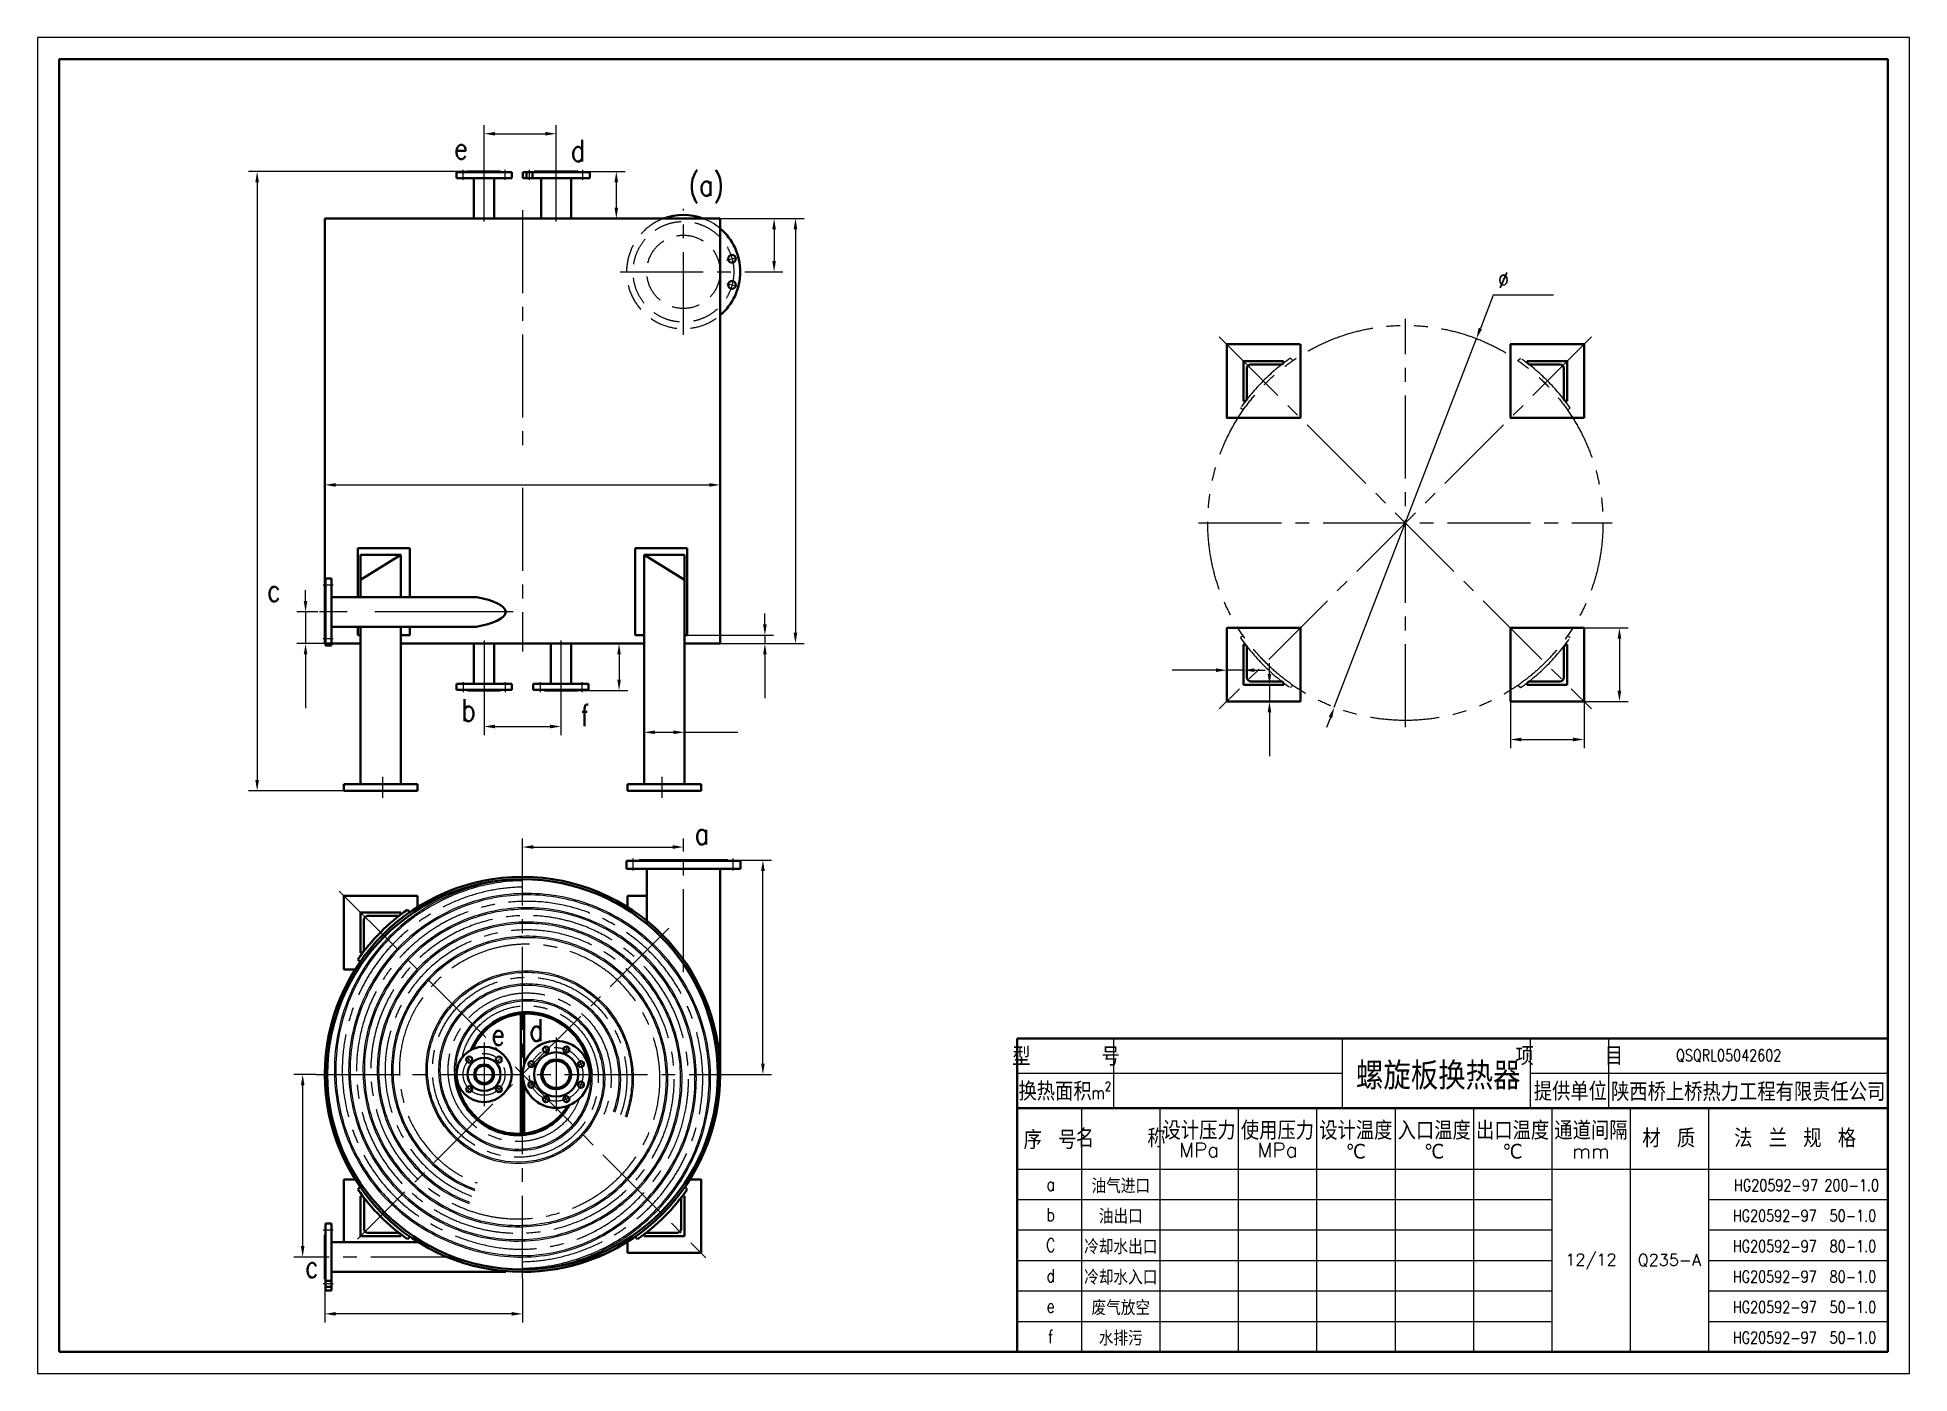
# Model space of a CAD drawing. Header units: millimetres. Extents: x 1 to 5591, y 1 to 3992.
import ezdxf
from ezdxf.enums import TextEntityAlignment as Align

# ---------------------------------------------------------------- set-up
doc = ezdxf.new("R2010")
doc.units = ezdxf.units.MM
doc.header["$LTSCALE"] = 13
for name, pattern in [('CENTER', [50.8, 31.75, -6.35, 6.35, -6.35]), ('CENTER2', [28.575, 19.05, -3.175, 3.175, -3.175]), ('DASHED2', [9.525, 6.35, -3.175]), ('PHANTOM2', [31.75, 15.875, -3.175, 3.175, -3.175, 3.175, -3.175])]:
    doc.linetypes.add(name, pattern=pattern)
for name, color, linetype, lineweight in [('中心线（大）', 7, 'CENTER', 13), ('中心线（小）', 7, 'CENTER2', 13), ('双点划线（小）', 7, 'PHANTOM2', 13), ('粗实线', 7, 'Continuous', 40), ('细实线', 7, 'Continuous', 13), ('虚线（小）', 7, 'DASHED2', 13)]:
    doc.layers.add(name, color=color, linetype=linetype, lineweight=lineweight)
doc.layers.add('尺寸线层', color=7, linetype='Continuous')
doc.styles.add('hz', font='txt.shx', dxfattribs={"bigfont": 'hztxt.shx'})
doc.styles.get("Standard").update_dxf_attribs({"font": 'romans.shx', "width": 0.8, "bigfont": 'hztxt.shx'})

msp = doc.modelspace()

# ---------------------------------------------------------------- texts
at = {"style": 'hz'}
for s, height, p in [('型    号', 54.6, (3072.5, 950.8)), ('项    目', 54.6, (4575.1, 950.8)), ('螺旋板换热器', 81.9, (4183.9, 894.6)), ('换热面积', 54.6, (3039.9, 846.8)), ('提供单位', 54.6, (4578.6, 846.8)), ('陕西桥上桥热力工程有限责任公司', 54.6, (5109.4, 845.2)), ('序 号', 54.6, (3024.7, 701.9)), ('名   称', 54.6, (3236, 706.8)), ('设计压力', 54.6, (3469.9, 729.9)), ('使用压力', 54.6, (3703.9, 729.9)), ('设计温度', 54.6, (3937.9, 729.9)), ('入口温度', 54.6, (4171.9, 729.9)), ('出口温度', 54.6, (4405.9, 729.9)), ('通道间隔', 54.6, (4639.9, 729.9)), ('材 质', 54.6, (4872.3, 706.8)), ('法 兰 规 格', 54.6, (5249.6, 706.8)), ('MPa', 43.68, (3469.9, 669.1)), ('MPa', 43.68, (3703.9, 669.1)), ('℃', 43.7, (3937.9, 665.4)), ('℃', 43.7, (4171.9, 665.4)), ('℃', 43.7, (4405.9, 665.4)), ('mm', 43.68, (4639.9, 665.4))]:
    msp.add_text(s, height=height, dxfattribs=at).set_placement(p, align=Align.MIDDLE)
at = {"insert": (3177.7, 846.8), "char_height": 39, "width": 156, "attachment_point": 5}
msp.add_mtext('\\A1;m{\\H0.7x;\\S2^ ;}', dxfattribs=at)
at = {"layer": '尺寸线层', "insert": (4379, 3267.5), "char_height": 45.5, "attachment_point": 5}
msp.add_mtext('∅', dxfattribs=at)
at = {"layer": '细实线', "style": 'hz'}
for s, height, p in [('油气进口', 43.68, (3236, 563.8)), ('油出口', 43.68, (3236, 472.8)), ('冷却水出口', 43.68, (3236, 381.8)), ('12/12', 34.94, (4640, 339.2)), ('Q235-A', 34.94, (4874, 339.2)), ('冷却水入口', 43.68, (3236, 290.8)), ('废气放空', 43.68, (3236, 199.8)), ('水排污', 43.68, (3236, 108.8))]:
    msp.add_text(s, height=height, dxfattribs=at).set_placement(p, align=Align.MIDDLE)
at = {"layer": '细实线', "attachment_point": 9}
for s, insert, char_height in [('e', (1286, 3628.4), 65), ('d', (1636.8, 3621.7), 65), ('(a)', (2051.2, 3497.3), 65), ('c', (727.4, 2307.7), 65), ('b', (1309.8, 1950.3), 65), ('f', (1649.9, 1934.6), 65), ('a', (2006.6, 1581.9), 65), ('e', (1397.1, 981.9), 65), ('d', (1512.5, 994.4), 65), ('QSQRL05042602', (5208.4, 930.9), 35), ('HG20592-97 200-1.0', (5500.2, 546.3), 35), ('HG20592-97  50-1.0', (5491.9, 455.3), 35), ('HG20592-97  80-1.0', (5491.9, 364.3), 35), ('c', (840.7, 288.2), 65), ('HG20592-97  80-1.0', (5491.9, 273.3), 35), ('HG20592-97  50-1.0', (5491.9, 182.3), 35), ('HG20592-97  50-1.0', (5491.9, 91.3), 35)]:
    msp.add_mtext(s, dxfattribs=dict(at, insert=insert, char_height=char_height))
at = {"layer": '细实线', "char_height": 39, "width": 156, "attachment_point": 5}
for s, insert in [('a', (3026.7, 566.7)), ('b', (3026.7, 475.7)), ('C', (3026.7, 384.7)), ('d', (3026.7, 293.7)), ('e', (3026.7, 202.7)), ('f', (3026.7, 111.7))]:
    msp.add_mtext(s, dxfattribs=dict(at, insert=insert))

# ---------------------------------------------------------------- linework, layer by layer
for p, q in [((3215.6, 794.2), (3215.6, 1002.2)), ((3897.9, 794.2), (3897.9, 1002.2)), ((4459.6, 794.2), (4459.6, 1002.2)), ((4693.6, 794.2), (4693.6, 1002.2)), ((2926.3, 898.2), (3897.9, 898.2)), ((4459.6, 898.2), (5526.3, 898.2)), ((3119.9, 66.2), (3119.9, 794.2)), ((3353.9, 66.2), (3353.9, 794.2)), ((3587.9, 66.2), (3587.9, 794.2)), ((3821.9, 66.2), (3821.9, 794.2)), ((4055.9, 66.2), (4055.9, 794.2)), ((4289.9, 66.2), (4289.9, 794.2)), ((4523.9, 66.2), (4523.9, 794.2)), ((4757.9, 66.2), (4757.9, 794.2)), ((4991.9, 66.2), (4991.9, 794.2)), ((2926.3, 612.2), (5526.3, 612.2)), ((2926.3, 521.2), (4523.9, 521.2)), ((4991.9, 521.2), (5526.3, 521.2)), ((2926.3, 430.2), (4523.9, 430.2)), ((4991.9, 430.2), (5526.3, 430.2)), ((2926.3, 339.2), (4523.9, 339.2)), ((4991.9, 339.2), (5526.3, 339.2)), ((2926.3, 248.2), (4523.9, 248.2)), ((4991.9, 248.2), (5526.3, 248.2)), ((2926.3, 157.2), (4523.9, 157.2)), ((4991.9, 157.2), (5526.3, 157.2))]:
    msp.add_line(p, q)
at = {"lineweight": 40}
msp.add_circle((1449.7, 894.9), 582.9, dxfattribs=at)
for radius, start, end in [(600, 124.9213, 145.0787), (600, 214.9213, 235.0787), (600, 304.9213, 325.0787), (590, 270, 308.9626)]:
    msp.add_arc((1449.7, 894.9), radius, start, end, dxfattribs=at)
at = {"layer": '中心线（大）'}
for p, q in [((884.7, 2356.1), (854.7, 2356.1)), ((1421.8, 2276.1), (830.2, 2276.1)), ((884.7, 2196.1), (854.7, 2196.1)), ((1779.9, 1503.9), (1779.9, 1539.9)), ((2078.9, 1503.9), (2078.9, 1539.9)), ((884.7, 429.4), (854.7, 429.4)), ((884.7, 269.4), (854.7, 269.4))]:
    msp.add_line(p, q, dxfattribs=at)
at = {"layer": '中心线（小）'}
for p, q in [((1272.4, 3566.6), (1272.4, 3596.6)), ((1334.9, 3442.6), (1334.9, 3596.6)), ((1397.4, 3566.6), (1397.4, 3596.6)), ((1470.2, 3566.6), (1470.2, 3596.6)), ((1550.2, 3442.6), (1550.2, 3596.6)), ((1630.2, 3566.6), (1630.2, 3596.6)), ((1449.7, 3476.4), (1449.7, 2742.2)), ((1930.2, 3103.6), (1930.2, 3480.5)), ((1741.7, 3292.1), (2115.7, 3292.1)), ((4085.9, 1932.1), (4085.9, 3152.1)), ((4641.4, 3097.6), (3530.3, 1986.5)), ((3530.3, 3097.6), (4641.4, 1986.5)), ((1449.7, 2646.7), (1449.7, 2157.6)), ((3468.6, 2542.1), (4703.2, 2542.1)), ((1334.9, 2190.5), (1334.9, 2036.6)), ((1564.4, 2190.5), (1564.4, 2036.6)), ((1272.4, 2066.6), (1272.4, 2036.6)), ((1397.4, 2066.6), (1397.4, 2036.6)), ((1501.9, 2066.6), (1501.9, 2036.6)), ((1626.9, 2066.6), (1626.9, 2036.6)), ((1032.5, 1721.4), (1032.5, 1783.3)), ((1866.9, 1721.4), (1866.9, 1783.3)), ((1930.2, 1200), (1930.2, 1560.9)), ((1449.7, 284.9), (1449.7, 1504.9)), ((901.9, 1442.6), (1997.4, 347.1)), ((1886.7, 1331.9), (957.3, 402.5)), ((1334.9, 990), (1334.9, 799.7)), ((1515, 979.8), (1524.1, 957.8)), ((1550.2, 1005.1), (1550.2, 784.6)), ((1585.4, 979.8), (1576.2, 957.8)), ((832.4, 894.9), (2067, 894.9)), ((1282, 947.8), (1299, 930.8)), ((1299, 930.8), (1299, 930.8)), ((1387.8, 947.8), (1370.9, 930.8)), ((1370.9, 930.8), (1370.9, 930.8)), ((1465.2, 930), (1487.3, 920.9)), ((1635.1, 930), (1613.1, 920.9)), ((1282, 841.9), (1299, 858.9)), ((1299, 858.9), (1299, 858.9)), ((1370.9, 858.9), (1370.9, 858.9)), ((1387.8, 841.9), (1370.9, 858.9)), ((1465.2, 859.7), (1487.3, 868.8)), ((1635.1, 859.7), (1613.1, 868.8)), ((1515, 809.9), (1524.1, 831.9)), ((1585.4, 809.9), (1576.2, 831.9)), ((1244.3, 349.4), (854.7, 349.4))]:
    msp.add_line(p, q, dxfattribs=at)
for centre, radius in [((1334.9, 894.9), 62.5), ((1550.2, 894.9), 80)]:
    msp.add_circle(centre, radius, dxfattribs=at)
for points, knots in [([(1449.9, 1454.3), (1400.3, 1453.7), (1350.5, 1445.7), (1254.8, 1416.5), (1208.9, 1395.4), (1134.9, 1348.7), (1105.3, 1325.6), (1052.5, 1274.9), (1029.2, 1247.5), (988.3, 1188.7), (970.8, 1157.2), (944.7, 1097.4), (935.2, 1069.5), (920.8, 1012.5), (915.9, 983.4), (910.8, 924.3), (910.7, 894.2), (915.7, 834.4), (920.7, 804.7), (936.8, 741.7), (948.8, 708.6), (979, 645.5), (997.2, 615.4), (1033.7, 566.8), (1050.7, 547.4), (1087.3, 511.4), (1106.9, 494.8), (1148.6, 464.5), (1170.6, 450.9), (1215.1, 427.2), (1237.6, 417), (1283.7, 399.5), (1307.2, 392.3), (1360.2, 379.7), (1389.7, 375.2), (1438.4, 372.4), (1457.4, 372.5), (1495.3, 374.9), (1514.3, 377.2), (1570.5, 387.7), (1607.2, 399.1), (1664.1, 424.9), (1685.6, 436.9), (1726.7, 463.8), (1746.3, 478.9), (1783, 511.1), (1800.1, 528.3), (1832, 564.6), (1846.8, 583.8), (1876.1, 627.3), (1890, 652.1), (1911, 698.4), (1918.9, 719.6), (1931.7, 763.1), (1936.6, 785.3), (1944.9, 841.4), (1946.5, 875.6), (1942.3, 946.5), (1936.1, 983.2), (1917.5, 1047.2), (1906.8, 1074.9), (1880.3, 1127.8), (1864.6, 1153.1), (1829, 1200.5), (1809, 1222.5), (1765.4, 1262.6), (1741.7, 1280.6), (1691.5, 1312), (1664.9, 1325.4), (1601.5, 1350.3), (1563.9, 1360), (1494.2, 1369.2), (1462.3, 1370.2), (1399.1, 1365.9), (1367.6, 1360.5), (1306.5, 1343.6), (1276.8, 1332), (1220.4, 1303.1), (1193.7, 1285.8), (1147.5, 1248.7), (1127.5, 1229.6), (1091.4, 1188), (1075.2, 1165.6), (1043.4, 1112.2), (1029.1, 1080.6), (1008, 1014.8), (1001.2, 980.7), (996, 919.5), (996.1, 892.6), (1001.2, 839.1), (1006.2, 812.6), (1020.7, 760.8), (1030.2, 735.6), (1056.6, 681.3), (1074.8, 652.8), (1112.7, 605.8), (1131.4, 586.5), (1172, 551.6), (1194, 536), (1244.5, 506.5), (1273.5, 493.6), (1333.8, 474.3), (1365, 467.9), (1422.1, 462.6), (1448, 462.6), (1499.4, 467.1), (1524.9, 471.7), (1574.6, 485.3), (1598.9, 494.3), (1651.6, 519.7), (1679.5, 537.4), (1730.4, 578.6), (1753.4, 602.1), (1793.4, 654), (1810.3, 682.3), (1833.6, 734.2), (1841.6, 757.1), (1853.4, 804.1), (1857.3, 828.1), (1860.8, 877.4), (1860.3, 902.7), (1854.5, 952.8), (1849.3, 977.6), (1833.8, 1028.1), (1823, 1053.6), (1796.3, 1102), (1780.4, 1124.8), (1746.7, 1164.1), (1729.3, 1181), (1691.7, 1211.3), (1671.5, 1224.8), (1629, 1247.8), (1606.7, 1257.4), (1555.3, 1274.1), (1525.7, 1280), (1466, 1285), (1435.9, 1284.1), (1376.7, 1275.3), (1347.6, 1267.5), (1298.8, 1248), (1278.5, 1237.7), (1240, 1213.6), (1221.8, 1199.9), (1188.1, 1169.4), (1172.6, 1152.5), (1144.9, 1116.2), (1132.7, 1096.8), (1111.9, 1055.9), (1103.3, 1034.4), (1090.4, 990.1), (1086, 967.4), (1081.5, 921.4), (1081.3, 898.3), (1085.7, 849.8), (1090.7, 824.6), (1105.8, 775.8), (1115.9, 752.3), (1141, 707.9), (1155.9, 687), (1211.3, 624.3), (1260.2, 589.2), (1313.9, 570.6)], [127.979251, 127.979251, 127.979251, 127.979251, 149.816472, 149.816472, 171.653692, 171.653692, 188.028189, 188.028189, 203.69122, 203.69122, 219.354251, 219.354251, 232.211903, 232.211903, 245.069555, 245.069555, 258.208532, 258.208532, 271.34751, 271.34751, 286.657618, 286.657618, 301.967726, 301.967726, 313.25397, 313.25397, 324.540215, 324.540215, 335.826459, 335.826459, 346.54566, 346.54566, 357.264861, 357.264861, 370.354916, 370.354916, 378.722509, 378.722509, 387.090101, 387.090101, 403.825286, 403.825286, 414.635112, 414.635112, 425.444938, 425.444938, 435.976831, 435.976831, 446.508724, 446.508724, 458.943956, 458.943956, 468.911448, 468.911448, 478.878939, 478.878939, 493.807419, 493.807419, 510.04831, 510.04831, 523.0673, 523.0673, 536.086291, 536.086291, 549.105281, 549.105281, 562.124272, 562.124272, 575.143262, 575.143262, 592.11594, 592.11594, 606.072939, 606.072939, 620.029938, 620.029938, 633.986936, 633.986936, 647.943935, 647.943935, 660.076117, 660.076117, 672.208299, 672.208299, 687.437627, 687.437627, 702.666955, 702.666955, 714.516452, 714.516452, 726.365949, 726.365949, 738.215447, 738.215447, 753.029641, 753.029641, 764.86717, 764.86717, 776.7047, 776.7047, 790.680597, 790.680597, 804.656494, 804.656494, 816.061367, 816.061367, 827.46624, 827.46624, 838.871113, 838.871113, 853.36549, 853.36549, 867.859868, 867.859868, 882.354245, 882.354245, 893.078739, 893.078739, 903.803233, 903.803233, 914.980038, 914.980038, 926.156843, 926.156843, 938.412611, 938.412611, 950.668378, 950.668378, 961.398337, 961.398337, 972.128295, 972.128295, 982.858254, 982.858254, 996.169931, 996.169931, 1009.481609, 1009.481609, 1022.793287, 1022.793287, 1032.886245, 1032.886245, 1042.979203, 1042.979203, 1053.14329, 1053.14329, 1063.307377, 1063.307377, 1073.596113, 1073.596113, 1083.884849, 1083.884849, 1094.173585, 1094.173585, 1105.578076, 1105.578076, 1116.982567, 1116.982567, 1128.387058, 1128.387058, 1154.239108, 1154.239108, 1154.239108, 1154.239108]), ([(1449.4, 335.4), (1499.4, 336), (1549.4, 344.1), (1645.7, 373.6), (1691.9, 395), (1765.5, 441.8), (1794.7, 464.7), (1847, 515.1), (1870.4, 542.5), (1911.3, 601.5), (1928.9, 633), (1954.9, 693), (1964.4, 721.1), (1978.8, 778.4), (1983.7, 807.7), (1988.6, 866.7), (1988.6, 896.5), (1983.6, 955.6), (1978.6, 985), (1963.4, 1044.9), (1952.7, 1075.3), (1922.7, 1140.6), (1902, 1174.9), (1858.7, 1231.3), (1837.4, 1254.5), (1791.1, 1296.7), (1766, 1315.7), (1712.8, 1348.9), (1684.7, 1363.2), (1626.5, 1386.4), (1596.4, 1395.4), (1534.9, 1407.7), (1503.6, 1411.2), (1438.1, 1412.3), (1403.9, 1409.5), (1336.6, 1397.2), (1303.6, 1387.6), (1238.5, 1361.6), (1206.5, 1344.6), (1146.9, 1304.5), (1119.2, 1281.2), (1063.8, 1223.7), (1037.5, 1187.9), (1001.7, 1123), (989.4, 1095.2), (970.3, 1037.8), (963.3, 1008.3), (954.9, 949.2), (953.3, 919.8), (955.4, 861.1), (959.1, 831.8), (972.9, 768.7), (984.1, 735.1), (1013.4, 671.2), (1031.6, 640.7), (1072.6, 586.3), (1095.1, 562), (1146.3, 517), (1175.3, 496.7), (1237, 462.7), (1269.7, 449.2), (1337.3, 429.6), (1372.2, 423.6), (1435, 419.7), (1462.9, 420.5), (1518.1, 426.9), (1545.4, 432.5), (1598, 448.3), (1623.3, 458.3), (1671.7, 482.7), (1694.9, 497), (1738.2, 529.1), (1758.3, 546.9), (1795, 585.8), (1811.7, 606.8), (1843.3, 654.5), (1857.7, 681.6), (1883.7, 745.7), (1893.6, 783.3), (1902.5, 850.3), (1903.6, 879.2), (1899.5, 947.4), (1892, 986.5), (1871, 1049.4), (1860.3, 1074.1), (1834.4, 1121.2), (1819.3, 1143.5), (1784.7, 1186.2), (1764.8, 1206.3), (1721.7, 1242.4), (1698.4, 1258.4), (1649.2, 1285.7), (1623.3, 1296.9), (1569.8, 1314.1), (1542.2, 1320.2), (1486.3, 1326.8), (1458.1, 1327.4), (1402.1, 1323.1), (1374.3, 1318.2), (1319.9, 1302.9), (1293.3, 1292.6), (1242.7, 1266.6), (1218.7, 1251.1), (1176.6, 1217.5), (1158.1, 1199.8), (1124.7, 1161.2), (1109.7, 1140.4), (1080.4, 1090.7), (1067.3, 1061.2), (1048.3, 999.8), (1042.4, 968), (1038.5, 910.8), (1039.2, 885.6), (1045.1, 835.7), (1050.3, 810.9), (1065.2, 763.1), (1074.8, 739.9), (1098.2, 695.8), (1112, 674.8), (1142.8, 636.2), (1159.7, 618.6), (1196.5, 586.7), (1216.3, 572.4), (1256.7, 548.6), (1277.1, 538.9), (1298.1, 531)], [127.979251, 127.979251, 127.979251, 127.979251, 149.953789, 149.953789, 171.928327, 171.928327, 188.065948, 188.065948, 203.758015, 203.758015, 219.450082, 219.450082, 232.377465, 232.377465, 245.304848, 245.304848, 258.290715, 258.290715, 271.276583, 271.276583, 285.334709, 285.334709, 302.752428, 302.752428, 316.486072, 316.486072, 330.219716, 330.219716, 343.953361, 343.953361, 357.687005, 357.687005, 371.420649, 371.420649, 386.414088, 386.414088, 401.407526, 401.407526, 417.17403, 417.17403, 432.940533, 432.940533, 452.23577, 452.23577, 465.514729, 465.514729, 478.793689, 478.793689, 491.692874, 491.692874, 504.592059, 504.592059, 520.061812, 520.061812, 535.531566, 535.531566, 550.018491, 550.018491, 565.499023, 565.499023, 580.979555, 580.979555, 596.460087, 596.460087, 608.685497, 608.685497, 620.910906, 620.910906, 632.85326, 632.85326, 644.795615, 644.795615, 656.583168, 656.583168, 668.370721, 668.370721, 681.803015, 681.803015, 698.845076, 698.845076, 711.565755, 711.565755, 728.983027, 728.983027, 740.830952, 740.830952, 752.678877, 752.678877, 765.102137, 765.102137, 777.525398, 777.525398, 789.948658, 789.948658, 802.371919, 802.371919, 814.795179, 814.795179, 827.21844, 827.21844, 839.791358, 839.791358, 852.364276, 852.364276, 863.659429, 863.659429, 874.954582, 874.954582, 889.190451, 889.190451, 903.42632, 903.42632, 914.578461, 914.578461, 925.730603, 925.730603, 936.813582, 936.813582, 947.896561, 947.896561, 958.710986, 958.710986, 969.52541, 969.52541, 979.515066, 979.515066, 979.515066, 979.515066]), ([(1269.6, 945.2), (1271.4, 954.5), (1274, 963.7), (1283.6, 989.7), (1292.4, 1005.8), (1314, 1035), (1326.9, 1048), (1352.3, 1067.4), (1364.1, 1074.6), (1393.6, 1088.6), (1411.7, 1094.2), (1448.9, 1100.3), (1467.8, 1100.7), (1500.5, 1097), (1514.3, 1094), (1541.1, 1085.2), (1554.1, 1079.5), (1578.9, 1065.3), (1590.8, 1056.8), (1618.2, 1032.7), (1632.4, 1015.8), (1651.3, 984.7), (1657.6, 971.6), (1667.5, 944.4), (1671.1, 930.4), (1675.7, 900.7), (1676.5, 885), (1674.9, 853.8), (1672.5, 838.4), (1664.5, 808.2), (1659, 793.6), (1645.2, 765.7), (1637, 752.4), (1617.9, 727.8), (1607.2, 716.5), (1580.1, 693), (1563, 681.6), (1526.5, 663.5), (1507.2, 656.8), (1470.8, 649.1), (1454, 647.3), (1420.3, 647.2), (1403.5, 648.8), (1368, 655.9), (1349.5, 662), (1314.3, 678.1), (1297.7, 688.1), (1267, 711.7), (1253.1, 725.3), (1228.5, 755), (1217.9, 771.3), (1200.5, 805.7), (1193.7, 823.9), (1184.7, 859.4), (1182.1, 876.7), (1179.8, 919.4), (1182.1, 944.9), (1191.8, 986.9), (1197.5, 1003.9), (1212.2, 1036.3), (1221.1, 1051.8), (1241.9, 1081.3), (1254, 1095.2), (1280.7, 1120.3), (1295.2, 1131.5), (1326.1, 1151), (1342.6, 1159.3), (1376.7, 1172.4), (1394.3, 1177.3), (1430.3, 1183.8), (1448.6, 1185.3), (1491.5, 1184.7), (1516, 1181.3), (1558.6, 1169.7), (1576.9, 1162.7), (1611.8, 1145.3), (1628.3, 1134.9), (1659.1, 1111), (1673.4, 1097.5), (1698.9, 1068.2), (1710.3, 1052.3), (1729.8, 1018.6), (1737.9, 1000.8), (1750.6, 964), (1755.2, 945.1), (1760.8, 906.6), (1761.7, 887.1), (1759.8, 842.5), (1755.6, 817.4), (1746.7, 787), (1744.7, 780.8), (1742.5, 774.7)], [92.547233, 92.547233, 92.547233, 92.547233, 96.031665, 96.031665, 102.720401, 102.720401, 109.409136, 109.409136, 114.50458, 114.50458, 121.479256, 121.479256, 128.453932, 128.453932, 133.699872, 133.699872, 138.945811, 138.945811, 144.37261, 144.37261, 152.560762, 152.560762, 157.980433, 157.980433, 163.400103, 163.400103, 169.267483, 169.267483, 175.134863, 175.134863, 181.002242, 181.002242, 186.869622, 186.869622, 192.737002, 192.737002, 200.439729, 200.439729, 208.142455, 208.142455, 214.530217, 214.530217, 220.917979, 220.917979, 228.280412, 228.280412, 235.642844, 235.642844, 243.005277, 243.005277, 250.367709, 250.367709, 257.730142, 257.730142, 264.390248, 264.390248, 274.09024, 274.09024, 280.916846, 280.916846, 287.743452, 287.743452, 294.776946, 294.776946, 301.810439, 301.810439, 308.843933, 308.843933, 315.877426, 315.877426, 322.91092, 322.91092, 332.400797, 332.400797, 339.931004, 339.931004, 347.46121, 347.46121, 354.991417, 354.991417, 362.521624, 362.521624, 370.051831, 370.051831, 377.582037, 377.582037, 385.112244, 385.112244, 394.902988, 394.902988, 397.419126, 397.419126, 397.419126, 397.419126]), ([(1619.5, 822.8), (1616.7, 814.5), (1613.3, 806.4), (1603.5, 787.2), (1596.5, 776.4), (1578, 753.2), (1565.6, 741.4), (1540.7, 723.2), (1528.6, 716.3), (1503.2, 705.2), (1490, 701), (1462.5, 695.3), (1448.3, 693.9), (1419.8, 694.2), (1405.6, 695.9), (1377.3, 702.2), (1363.2, 707.1), (1336.5, 719.6), (1323.8, 727.2), (1301.3, 744.3), (1291.3, 753.6), (1273.3, 773.8), (1265.2, 784.8), (1251.3, 808.1), (1245.4, 820.4), (1236.1, 846), (1232.7, 859.2), (1227.9, 888.3), (1227.1, 904.3), (1228.7, 935.9), (1231.2, 951.6), (1239.2, 980.9), (1244.3, 994.5), (1257, 1020.5), (1264.6, 1032.8), (1282, 1056), (1291.8, 1066.7), (1313.2, 1086.2), (1324.8, 1094.9), (1351.2, 1111.3), (1366.4, 1118.6), (1397.8, 1129.8), (1414.1, 1133.8), (1445.5, 1138.1), (1460.6, 1138.7), (1490.7, 1137.1), (1505.6, 1135), (1537.1, 1127.5), (1553.5, 1121.6), (1584.8, 1106.7), (1599.6, 1097.7), (1625.8, 1077.7), (1637.3, 1067.1), (1658.2, 1044), (1667.6, 1031.5), (1685.1, 1003.1), (1692.8, 986.9), (1704.9, 953.4), (1709.2, 936.1), (1714.3, 900), (1715, 881.2), (1712.3, 843.9), (1709, 825.4), (1700.3, 795), (1695.8, 782.9), (1690.5, 771.1)], [95.473696, 95.473696, 95.473696, 95.473696, 98.772185, 98.772185, 103.575844, 103.575844, 109.974708, 109.974708, 115.203266, 115.203266, 120.431825, 120.431825, 125.833326, 125.833326, 131.234826, 131.234826, 136.848072, 136.848072, 142.461318, 142.461318, 147.624577, 147.624577, 152.787835, 152.787835, 157.991806, 157.991806, 163.195777, 163.195777, 169.267705, 169.267705, 175.339633, 175.339633, 180.896215, 180.896215, 186.452798, 186.452798, 192.019191, 192.019191, 197.585584, 197.585584, 204.01612, 204.01612, 210.446657, 210.446657, 216.260174, 216.260174, 222.073692, 222.073692, 228.777068, 228.777068, 235.480443, 235.480443, 241.521194, 241.521194, 247.561944, 247.561944, 254.471276, 254.471276, 261.380609, 261.380609, 268.656513, 268.656513, 275.932417, 275.932417, 280.955494, 280.955494, 280.955494, 280.955494])]:
    msp.add_open_spline(points, degree=3, knots=knots, dxfattribs=at)
at = {"layer": '双点划线（小）'}
for p, q in [((3749.6, 3026.8), (3742.4, 3034)), ((4422.1, 3026.8), (4429.3, 3034)), ((3601.1, 2878.4), (3593.9, 2885.5)), ((4570.6, 2878.4), (4577.8, 2885.5)), ((3601.1, 2205.8), (3593.9, 2198.6)), ((4570.6, 2205.8), (4577.8, 2198.6)), ((3749.6, 2057.3), (3742.4, 2050.1)), ((4422.1, 2057.3), (4429.3, 2050.1))]:
    msp.add_line(p, q, dxfattribs=at)
msp.add_circle((4085.9, 2542.1), 590, dxfattribs=at)
for start, end in [(124.9213, 145.0787), (34.9213, 55.0787), (214.9213, 235.0787), (304.9213, 325.0787)]:
    msp.add_arc((4085.9, 2542.1), 600, start, end, dxfattribs=at)
at = {"layer": '粗实线'}
for p, q in [((1417.4, 3589.6), (1252.4, 3589.6)), ((1252.4, 3589.6), (1252.4, 3571.6)), ((1384.4, 3591.6), (1285.4, 3591.6)), ((1285.4, 3589.6), (1285.4, 3591.6)), ((1365.7, 3591.6), (1365.7, 3591.6)), ((1384.4, 3589.6), (1384.4, 3591.6)), ((1417.4, 3571.6), (1417.4, 3589.6)), ((1450.2, 3589.6), (1450.2, 3571.6)), ((1450.2, 3589.6), (1650.2, 3589.6)), ((1461.2, 3571.6), (1461.2, 3589.6)), ((1479.2, 3571.6), (1479.2, 3589.6)), ((1616.2, 3591.6), (1484.2, 3591.6)), ((1484.2, 3589.6), (1484.2, 3591.6)), ((1616.2, 3589.6), (1616.2, 3591.6)), ((1650.2, 3571.6), (1650.2, 3589.6)), ((1252.4, 3571.6), (1417.4, 3571.6)), ((1304.7, 3451.6), (1304.7, 3571.6)), ((1365.2, 3451.6), (1365.2, 3571.6)), ((1450.2, 3571.6), (1650.2, 3571.6)), ((1505.7, 3451.6), (1505.7, 3571.6)), ((1594.7, 3451.6), (1594.7, 3571.6)), ((859.7, 3451.6), (2039.7, 3451.6)), ((859.7, 3451.6), (859.7, 2181.6)), ((2039.7, 3451.6), (2039.7, 2181.6)), ((3552.4, 3075.6), (3552.4, 2855.3)), ((3772.1, 3075.6), (3552.4, 3075.6)), ((3772.4, 3075.6), (3772.4, 2855.3)), ((4619.3, 3075.6), (4399.1, 3075.6)), ((4399.3, 2855.8), (4399.3, 3075.6)), ((4619.3, 2855.8), (4619.3, 3075.6)), ((3602.4, 3025.3), (3602.4, 2905.3)), ((3722.4, 3025.3), (3602.4, 3025.3)), ((3722.4, 3025.3), (3722.4, 3023.3)), ((4569.1, 3025.6), (4449.1, 3025.6)), ((4449.1, 3023.6), (4449.1, 3025.6)), ((4569.1, 2905.6), (4569.1, 3025.6)), ((3612.4, 3003.3), (3612.4, 2913.3)), ((3714.4, 3015.3), (3624.4, 3015.3)), ((4547.1, 3015.6), (4457.1, 3015.6)), ((4559.1, 2913.6), (4559.1, 3003.6)), ((3772.1, 2855.6), (3552.4, 2855.6)), ((3604.4, 2905.3), (3602.4, 2905.3)), ((4619.3, 2855.6), (4399.1, 2855.6)), ((4569.1, 2905.6), (4567.1, 2905.6)), ((957.7, 2466.6), (1113.4, 2466.6)), ((957.7, 2320.6), (957.7, 2466.6)), ((1113.4, 2320.6), (1113.4, 2466.6)), ((1786, 2206.6), (1786, 2466.6)), ((1941.6, 2466.6), (1786, 2466.6)), ((1941.6, 2206.6), (1941.6, 2466.6)), ((966.4, 2446.6), (1086.4, 2446.6)), ((1086.4, 2446.6), (966.4, 2371.9)), ((966.4, 2320.6), (966.4, 2446.6)), ((1086.4, 2320.6), (1086.4, 2446.6)), ((1812.9, 1761.6), (1812.9, 2446.6)), ((1932.9, 2446.6), (1812.9, 2446.6)), ((1812.9, 2446.6), (1932.9, 2371.9)), ((1932.9, 1761.6), (1932.9, 2446.6)), ((861.7, 2176.1), (861.7, 2376.1)), ((879.7, 2376.1), (861.7, 2376.1)), ((879.7, 2176.1), (879.7, 2376.1)), ((859.7, 2342.1), (859.7, 2210.1)), ((861.7, 2342.1), (859.7, 2342.1)), ((1312.9, 2320.6), (879.7, 2320.6)), ((861.7, 2210.1), (859.7, 2210.1)), ((859.7, 2181.6), (966.4, 2181.6)), ((1311, 2231.6), (879.7, 2231.6)), ((957.7, 2206.6), (957.7, 2231.6)), ((957.7, 2206.6), (966.4, 2206.6)), ((966.4, 1761.6), (966.4, 2231.6)), ((1086.4, 1761.6), (1086.4, 2231.6)), ((1086.4, 2206.6), (1113.4, 2206.6)), ((1086.4, 2181.6), (1812.9, 2181.6)), ((1113.4, 2206.6), (1113.4, 2231.6)), ((1304.7, 2181.6), (1304.7, 2061.6)), ((1365.2, 2181.6), (1365.2, 2061.6)), ((1534.2, 2181.6), (1534.2, 2061.6)), ((1594.7, 2181.6), (1594.7, 2061.6)), ((1812.9, 2206.6), (1786, 2206.6)), ((1941.6, 2206.6), (1932.9, 2206.6)), ((1932.9, 2181.6), (2039.7, 2181.6)), ((3552.4, 2228.6), (3772.6, 2228.6)), ((3552.4, 2228.3), (3552.4, 2008.6)), ((3772.4, 2228.3), (3772.4, 2008.6)), ((4399.3, 2008.6), (4399.3, 2228.8)), ((4399.6, 2228.6), (4619.3, 2228.6)), ((4619.3, 2008.6), (4619.3, 2228.8)), ((861.7, 2176.1), (879.7, 2176.1)), ((3602.6, 2178.6), (3602.6, 2058.6)), ((3602.6, 2178.6), (3604.6, 2178.6)), ((3612.6, 2170.6), (3612.6, 2080.6)), ((4559.3, 2080.8), (4559.3, 2170.8)), ((4567.3, 2178.8), (4569.3, 2178.8)), ((4569.3, 2058.8), (4569.3, 2178.8)), ((3624.6, 2068.6), (3714.6, 2068.6)), ((4457.3, 2068.8), (4547.3, 2068.8)), ((1252.4, 2043.6), (1252.4, 2061.6)), ((1252.4, 2061.6), (1417.4, 2061.6)), ((1417.4, 2043.6), (1252.4, 2043.6)), ((1285.4, 2043.6), (1285.4, 2041.6)), ((1384.4, 2041.6), (1285.4, 2041.6)), ((1365.7, 2041.6), (1365.7, 2041.6)), ((1384.4, 2043.6), (1384.4, 2041.6)), ((1417.4, 2061.6), (1417.4, 2043.6)), ((1646.9, 2061.6), (1481.9, 2061.6)), ((1481.9, 2061.6), (1481.9, 2043.6)), ((1481.9, 2043.6), (1646.9, 2043.6)), ((1514.9, 2043.6), (1514.9, 2041.6)), ((1514.9, 2041.6), (1613.9, 2041.6)), ((1533.7, 2041.6), (1533.7, 2041.6)), ((1613.9, 2043.6), (1613.9, 2041.6)), ((1646.9, 2043.6), (1646.9, 2061.6)), ((3602.6, 2058.6), (3722.6, 2058.6)), ((3722.6, 2060.6), (3722.6, 2058.6)), ((4449.3, 2058.8), (4449.3, 2060.8)), ((4449.3, 2058.8), (4569.3, 2058.8)), ((3552.4, 2008.6), (3772.6, 2008.6)), ((4399.6, 2008.6), (4619.3, 2008.6)), ((916.2, 1761.6), (1135.9, 1761.6)), ((916.2, 1741.6), (916.2, 1761.6)), ((916.2, 1741.6), (1135.9, 1741.6)), ((1135.9, 1741.6), (1135.9, 1761.6)), ((1763.4, 1741.6), (1763.4, 1761.6)), ((1763.4, 1761.6), (1983.2, 1761.6)), ((1763.4, 1741.6), (1983.2, 1741.6)), ((1983.2, 1741.6), (1983.2, 1761.6)), ((2100.4, 1532.9), (1759.9, 1532.9)), ((1759.9, 1508.9), (1759.9, 1532.9)), ((1797.9, 1534.9), (2062.4, 1534.9)), ((1797.9, 1534.9), (2062.4, 1534.9)), ((1797.9, 1532.9), (1797.9, 1534.9)), ((2062.4, 1532.9), (2062.4, 1534.9)), ((2100.4, 1532.9), (2100.4, 1508.9)), ((2100.4, 1508.9), (1759.9, 1508.9)), ((1820.7, 1344.4), (1820.7, 1508.9)), ((2039.7, 894.9), (2039.7, 1508.9)), ((916.2, 1428.3), (916.2, 1208.1)), ((1135.9, 1428.3), (916.2, 1428.3)), ((1136.2, 1428.3), (1136.2, 1394.7)), ((1763.2, 1428.3), (1763.2, 1394.7)), ((1763.4, 1428.3), (1820.7, 1428.3)), ((966.2, 1378.1), (966.2, 1258.1)), ((1086.2, 1378.1), (966.2, 1378.1)), ((976.2, 1356.1), (976.2, 1266.1)), ((1078.2, 1368.1), (988.2, 1368.1)), ((1086.2, 1378.1), (1086.2, 1376.1)), ((1113.4, 1379.6), (1106.2, 1386.8)), ((964.9, 1231.1), (957.7, 1238.3)), ((968.2, 1258.1), (966.2, 1258.1)), ((949.8, 1208.3), (916.2, 1208.3)), ((1444.7, 717.7), (1444.7, 1075.5)), ((1444.7, 1075.5), (1454.7, 1075.5)), ((1454.7, 924.5), (1454.7, 1076.3)), ((2926.3, 1002.2), (5526.3, 1002.2)), ((2926.3, 66.2), (2926.3, 1002.2)), ((1454.7, 718.5), (1454.7, 865.2)), ((2926.3, 794.2), (5526.3, 794.2)), ((1454.7, 718.5), (1444.7, 717.7)), ((916.2, 581.4), (949.8, 581.4)), ((916.2, 581.1), (916.2, 393.9)), ((1949.5, 581.4), (1983.2, 581.4)), ((1983.2, 361.4), (1983.2, 581.6)), ((964.9, 558.6), (957.7, 551.4)), ((966.4, 531.4), (966.4, 411.4)), ((966.4, 531.4), (968.4, 531.4)), ((976.4, 523.4), (976.4, 433.4)), ((1923.2, 433.6), (1923.2, 523.6)), ((1931.2, 531.6), (1933.2, 531.6)), ((1933.2, 411.6), (1933.2, 531.6)), ((1934.5, 558.6), (1941.6, 551.4)), ((1138.1, 393.9), (879.7, 393.9)), ((966.4, 411.4), (1086.4, 411.4)), ((988.4, 421.4), (1078.4, 421.4)), ((1086.4, 413.4), (1086.4, 411.4)), ((1113.4, 410.1), (1106.2, 402.9)), ((1763.2, 361.4), (1763.2, 395)), ((1786, 410.1), (1793.1, 402.9)), ((1813.2, 411.6), (1813.2, 413.6)), ((1813.2, 411.6), (1933.2, 411.6)), ((1821.2, 421.6), (1911.2, 421.6)), ((1763.4, 361.4), (1983.2, 361.4)), ((1399.7, 304.9), (879.7, 304.9))]:
    msp.add_line(p, q, dxfattribs=at)
at = {"layer": '粗实线', "color": 7, "linetype": 'Continuous'}
for p, q in [((879.7, 449.4), (861.7, 449.4)), ((861.7, 449.4), (861.7, 249.4)), ((879.7, 249.4), (879.7, 449.4)), ((861.7, 415.4), (859.7, 415.4)), ((859.7, 415.4), (859.7, 283.4)), ((861.7, 283.4), (859.7, 283.4)), ((879.7, 278.4), (861.7, 278.4)), ((879.7, 260.4), (861.7, 260.4)), ((879.7, 249.4), (861.7, 249.4))]:
    msp.add_line(p, q, dxfattribs=at)
at = {"layer": '粗实线'}
msp.add_lwpolyline([(66.3, 66.2), (5526.3, 66.2), (5526.3, 3927.2), (66.3, 3927.2)], close=True, dxfattribs=at)
for centre, radius in [((2075.3, 3331), 11.5), ((2075.3, 3253.2), 11.5), ((1449.7, 894.9), 590), ((1334.9, 894.9), 82.5), ((1550.2, 894.9), 100), ((1550.2, 894.9), 66), ((1519.6, 968.8), 9), ((1580.8, 968.8), 9), ((1290.7, 939.1), 9), ((1334.9, 894.9), 49.5), ((1334.9, 894.9), 29.5), ((1334.9, 894.9), 26), ((1379.1, 939.1), 9), ((1476.3, 925.5), 9), ((1550.2, 894.9), 44.5), ((1550.2, 894.9), 40.5), ((1624.1, 925.5), 9), ((1290.7, 850.7), 9), ((1379.1, 850.7), 9), ((1476.3, 864.2), 9), ((1624.1, 864.2), 9), ((1519.6, 820.9), 9), ((1580.8, 820.9), 9)]:
    msp.add_circle(centre, radius, dxfattribs=at)
for centre, radius, start, end in [((1930.2, 3292.1), 169.8, 69.8977, 110.1023), ((1930.2, 3292.1), 169.8, 310.143, 49.857), ((3714.4, 3023.3), 8, 270, 360), ((4457.1, 3023.6), 8, 180, 270), ((3624.4, 3003.3), 12, 90, 180), ((4547.1, 3003.6), 12, 0, 90), ((3604.4, 2913.3), 8, 270, 360), ((4567.1, 2913.6), 8, 180, 270), ((3604.6, 2170.6), 8, 360, 90), ((4567.3, 2170.8), 8, 90, 180), ((3624.6, 2080.6), 12, 180, 270), ((3714.6, 2060.6), 8, 360, 90), ((4457.3, 2060.8), 8, 90, 180), ((4547.3, 2080.8), 12, 270, 0), ((988.2, 1356.1), 12, 90, 180), ((1078.2, 1376.1), 8, 270, 360), ((968.2, 1266.1), 8, 270, 360), ((968.4, 523.4), 8, 360, 90), ((1931.2, 523.6), 8, 90, 180), ((988.4, 433.4), 12, 180, 270), ((1078.4, 413.4), 8, 360, 90), ((1821.2, 413.6), 8, 90, 180), ((1911.2, 433.6), 12, 270, 0)]:
    msp.add_arc(centre, radius, start, end, dxfattribs=at)
for points, knots in [([(1312.9, 2320.6), (1363.3, 2311.6), (1436.6, 2275.9), (1362.2, 2240.4), (1311, 2231.6)], [756.078978, 756.078978, 756.078978, 756.078978, 882.630052, 1010.284675, 1010.284675, 1010.284675, 1010.284675]), ([(1295.9, 967.6), (1296.2, 968.3), (1296.5, 969), (1301.7, 982.3), (1308.3, 994.4), (1324.9, 1018), (1335.4, 1029.4), (1358.9, 1049), (1372, 1057.2), (1399.7, 1070.2), (1414.4, 1074.8), (1443.8, 1080.3), (1458.4, 1081.3), (1487.5, 1079.7), (1501.9, 1077.3), (1543.8, 1065), (1569.8, 1050.3), (1612.9, 1011.2), (1630, 986.9), (1649.1, 940.9), (1654.1, 920.5), (1656.2, 898.2), (1656.3, 896.5), (1656.4, 894.9)], [96.262796, 96.262796, 96.262796, 96.262796, 96.574288, 96.574288, 102.135697, 102.135697, 108.399765, 108.399765, 114.663834, 114.663834, 120.927902, 120.927902, 126.893642, 126.893642, 132.859381, 132.859381, 144.79086, 144.79086, 156.722338, 156.722338, 165.241409, 165.241409, 165.920559, 165.920559, 165.920559, 165.920559]), ([(1301.6, 970.3), (1308.3, 986.7), (1329.7, 1021.6), (1380.9, 1061.7), (1450, 1080.8), (1523.2, 1071.5), (1589.1, 1033.8), (1636.7, 972), (1650.4, 921.1), (1652.1, 894.9)], [96.906952, 96.906952, 96.906952, 96.906952, 104.317707, 113.848922, 123.671925, 133.786766, 144.193489, 154.892136, 165.873703, 165.873703, 165.873703, 165.873703]), ([(1590, 803.1), (1584.4, 792.9), (1564.8, 764.4), (1518.4, 728), (1449.3, 708.9), (1376.1, 718.2), (1310.2, 755.9), (1262.6, 817.7), (1249, 868.7), (1247.2, 894.8)], [99.424594, 99.424594, 99.424594, 99.424594, 104.317707, 113.848922, 123.671925, 133.786766, 144.193489, 154.892136, 165.87242, 165.87242, 165.87242, 165.87242]), ([(1583.7, 800.6), (1583.2, 799.8), (1582.7, 798.9), (1575.4, 786.9), (1567.2, 776.6), (1548.8, 758.2), (1538.5, 750.1), (1510.7, 732.9), (1492.3, 725.6), (1459, 718.4), (1444.5, 717.1), (1415.6, 718.1), (1401.2, 720.4), (1359.4, 732.2), (1333.5, 746.9), (1297.8, 780), (1285.5, 795.7), (1266.6, 829.3), (1259.9, 847.1), (1253.6, 875.1), (1252.2, 884.9), (1251.5, 894.8)], [100.16959, 100.16959, 100.16959, 100.16959, 100.602488, 100.602488, 106.208468, 106.208468, 111.814448, 111.814448, 120.224369, 120.224369, 126.4381, 126.4381, 132.651831, 132.651831, 145.079293, 145.079293, 153.528954, 153.528954, 161.603068, 161.603068, 165.829043, 165.829043, 165.829043, 165.829043])]:
    msp.add_open_spline(points, degree=3, knots=knots, dxfattribs=at)
at = {"layer": '细实线'}
for p, q in [((1334.9, 3596.6), (1334.9, 3730.5)), ((1367.4, 3704.5), (1517.7, 3704.5)), ((1550.2, 3596.6), (1550.2, 3730.5)), ((1285.4, 3591.6), (631.3, 3591.6)), ((1616.2, 3591.6), (1755.7, 3591.6)), ((657.3, 3559.1), (657.3, 1774.1)), ((1729.7, 3559.1), (1729.7, 3484.1)), ((1616.2, 3451.6), (1755.7, 3451.6)), ((2039.7, 3451.6), (2290.6, 3451.6)), ((2039.7, 3451.6), (2226.9, 3451.6)), ((2200.9, 3419.1), (2200.9, 3324.6)), ((2264.6, 3419.1), (2264.6, 2214.1)), ((2059, 3326.6), (2090.7, 3335.1)), ((2059.3, 3257.5), (2090.7, 3249.1)), ((2115.7, 3292.1), (2226.9, 3292.1)), ((4347.9, 3222), (4309.7, 3122.9)), ((4528.6, 3222), (4347.9, 3222)), ((3873.7, 1991.5), (4298, 3092.6)), ((859.7, 2759.2), (859.7, 2629.6)), ((2039.7, 2759.2), (2039.7, 2629.6)), ((892.2, 2655.6), (2007.2, 2655.6)), ((801.8, 2308.6), (801.8, 2341.1)), ((838.1, 2276.1), (775.8, 2276.1)), ((801.8, 2276.1), (801.8, 2181.6)), ((2173.4, 2239.1), (2173.4, 2271.6)), ((859.7, 2181.6), (775.8, 2181.6)), ((1642.3, 2181.6), (1764, 2181.6)), ((1932.9, 2181.6), (2199.4, 2181.6)), ((1941.6, 2206.6), (2199.4, 2206.6)), ((2039.7, 2181.6), (2290.6, 2181.6)), ((2173.4, 2206.6), (2173.4, 2181.6)), ((4619.3, 2228.8), (4750.9, 2228.8)), ((4724.9, 2196.3), (4724.9, 2041.1)), ((801.8, 2149.1), (801.8, 1989.2)), ((1738, 2149.1), (1738, 2074.1)), ((2173.4, 2149.1), (2173.4, 2018.6)), ((3552.4, 2084.4), (3552.4, 2128.2)), ((3602.6, 2084.4), (3602.6, 2128.2)), ((3519.9, 2102.2), (3389.4, 2102.2)), ((3602.6, 2102.2), (3552.4, 2102.2)), ((3635.1, 2102.2), (3667.6, 2102.2)), ((3680.1, 2091.1), (3680.1, 2123.6)), ((1334.9, 2036.6), (1334.9, 1908)), ((1564.4, 2036.6), (1564.4, 1908)), ((1613.9, 2041.6), (1764, 2041.6)), ((3673.5, 2058.6), (3706.1, 2058.6)), ((3680.1, 2058.6), (3680.1, 2008.6)), ((3673.5, 2008.6), (3706.1, 2008.6)), ((3680.1, 1976.1), (3680.1, 1845.6)), ((3862, 1961.2), (3850.3, 1930.9)), ((4399.3, 2008.6), (4399.3, 1869.2)), ((4619.3, 2008.6), (4750.9, 2008.6)), ((4619.3, 2008.6), (4619.3, 1869.2)), ((1367.4, 1934), (1531.9, 1934)), ((1812.9, 1916.7), (1812.9, 1942.7)), ((1845.4, 1916.7), (1900.4, 1916.7)), ((1932.9, 1916.7), (1932.9, 1942.7)), ((1932.9, 1916.7), (2092.8, 1916.7)), ((4431.8, 1895.2), (4586.8, 1895.2)), ((916.2, 1741.6), (631.3, 1741.6)), ((1449.7, 1504.9), (1449.7, 1599.9)), ((1482.2, 1573.9), (1897.7, 1573.9)), ((1930.2, 1560.9), (1930.2, 1599.9)), ((2062.4, 1534.9), (2193.5, 1534.9)), ((2167.5, 927.4), (2167.5, 1502.4)), ((832.4, 894.9), (767.3, 894.9)), ((2067, 894.9), (2193.5, 894.9)), ((793.3, 381.9), (793.3, 862.4)), ((854.7, 349.4), (767.3, 349.4)), ((859.7, 283.4), (859.7, 153.6)), ((1449.7, 284.9), (1449.7, 153.6)), ((1417.2, 179.6), (892.2, 179.6))]:
    msp.add_line(p, q, dxfattribs=at)
msp.add_lwpolyline([(1.3, 1.2), (5591.3, 1.2), (5591.3, 3992.2), (1.3, 3992.2)], close=True, dxfattribs=at)
msp.add_arc((1930.2, 3292.1), 169.8, 49.857, 69.8977, dxfattribs=at)
for points, knots in [([(1449.7, 1477.8), (1373.8, 1476.9), (1223.2, 1442.1), (1034.8, 1310.4), (912.4, 1117.8), (873.5, 895.2), (922.3, 676.9), (1049.6, 494.9), (1235.8, 379.4), (1449, 333.7), (1662.4, 381.4), (1832.3, 511.4), (1946.8, 688.3), (1982, 894.6), (1936.7, 1096.2), (1818.7, 1263.4), (1647.5, 1371.5), (1450, 1405.4), (1256.7, 1361.7), (1096.6, 1248.4), (993.3, 1084.3), (961, 895.2), (1003.1, 710.3), (1111.6, 557.3), (1268.6, 458.7), (1449.3, 428), (1625.9, 468.5), (1771.8, 572.3), (1865.7, 722.2), (1894.6, 894.5), (1855.8, 1062.7), (1756.8, 1201.5), (1614, 1290.6), (1450, 1317.9), (1290.2, 1280.8), (1158.5, 1186.5), (1074.1, 1050.8), (1048.5, 895.3), (1083.9, 743.6), (1173.6, 619.7), (1259.6, 564.6), (1306.2, 548.4)], [127.979251, 127.979251, 127.979251, 127.979251, 159.83624, 191.400672, 222.672549, 253.651872, 284.338642, 314.732863, 344.834534, 374.780898, 404.590022, 433.98795, 462.919443, 491.558396, 519.904811, 547.958691, 575.720036, 603.18885, 630.365134, 657.248892, 683.840124, 710.138834, 736.145025, 761.858699, 787.279858, 812.408505, 837.244645, 861.788278, 886.039409, 909.998041, 933.664177, 957.037821, 980.118976, 1002.907646, 1025.403835, 1047.607547, 1069.518787, 1091.137558, 1112.463865, 1133.497714, 1154.239108, 1154.239108, 1154.239108, 1154.239108]), ([(1449.7, 1473.5), (1397.9, 1472.9), (1346.1, 1464.5), (1252.8, 1435.9), (1210.8, 1417.4), (1132.3, 1371.1), (1095.8, 1343.4), (1023, 1272.8), (988.8, 1227.7), (945.8, 1149.6), (932.4, 1119.2), (911.2, 1056.4), (903.3, 1024), (893.4, 957.9), (891.4, 924), (894.3, 835.7), (904.2, 781.3), (932.8, 697.3), (946.7, 666), (980.2, 606.5), (999.7, 578.3), (1037, 534.1), (1053.5, 516.9), (1088.6, 485.1), (1107.3, 470.3), (1165.8, 429.8), (1208.4, 407.6), (1297.5, 373.7), (1344, 361.9), (1413.1, 354.2), (1435.1, 353.2), (1502.8, 354.6), (1548.5, 362.1), (1616.5, 383.1), (1640.1, 392.4), (1685.6, 414.7), (1707.4, 427.6), (1758, 462.8), (1785.8, 486.6), (1853.1, 556.2), (1888.5, 605.9), (1924.2, 680.2), (1932.6, 701.1), (1946.5, 743.9), (1952, 765.8), (1964.2, 832.3), (1966.5, 877.7), (1959.2, 967.5), (1949.6, 1011.9), (1924.3, 1082.7), (1911.6, 1110.1), (1881.5, 1162.3), (1864.2, 1187.1), (1827, 1231.3), (1807.4, 1251), (1765.4, 1286.8), (1742.9, 1303), (1692.8, 1333), (1665, 1346.5), (1592, 1373.6), (1545.5, 1383.7), (1470.6, 1389.1), (1442.5, 1388.7), (1386.7, 1383.2), (1359, 1378), (1302.3, 1362.3), (1273.4, 1351.3), (1218.2, 1324), (1191.9, 1307.7), (1142.4, 1270.1), (1119.2, 1248.7), (1077.5, 1201.7), (1058.9, 1176.2), (1027.1, 1121.9), (1013.8, 1093.2), (993.3, 1033.7), (986, 1002.9), (977.5, 940.4), (976.4, 908.8), (980.6, 845.8), (985.9, 814.6), (1002.6, 753.5), (1014.1, 723.7), (1043, 667.1), (1060.4, 640.2), (1097.5, 594), (1116.6, 574.1), (1158.1, 538), (1180.5, 521.9), (1229.4, 492.9), (1256.1, 480.3), (1337.5, 451.2), (1394.9, 442.2), (1486.6, 445.5), (1521, 450.7), (1586.1, 468.5), (1616.8, 480.6), (1674.8, 511.4), (1702.1, 530), (1746.9, 568.5), (1765.3, 587.4), (1798.3, 628.1), (1813, 650), (1839.7, 698.6), (1851.2, 725.6), (1868.5, 781.3), (1874.3, 810.1), (1879.6, 864.4), (1879.9, 889.8), (1875.9, 940.4), (1871.6, 965.5), (1858.1, 1016.8), (1848.5, 1043), (1824.2, 1092.9), (1809.5, 1116.7), (1775.4, 1161.5), (1755.8, 1182.5), (1712.7, 1220), (1689.2, 1236.5), (1638.5, 1264.9), (1611.2, 1276.6), (1554.7, 1293.8), (1525.5, 1299.4), (1471.8, 1303.7), (1447.3, 1303.5), (1398.7, 1298.7), (1374.6, 1294.1), (1324.9, 1279.8), (1299.4, 1269.6), (1250.9, 1244.2), (1228, 1229), (1188.3, 1196.4), (1171.2, 1179.5), (1140.2, 1142.9), (1126.4, 1123.2), (1101.3, 1079.3), (1090.5, 1055), (1073.9, 1004.5), (1068.2, 978.5), (1062.1, 924.2), (1061.9, 896), (1067.8, 840.2), (1073.8, 812.6), (1089.6, 765.4), (1098.3, 745.3), (1119, 707.1), (1131.1, 688.9), (1159, 653.4), (1175.2, 636.3), (1210.5, 605.2), (1229.5, 591.2), (1268.1, 568.5), (1287.5, 559.4), (1307.6, 552.5)], [127.979251, 127.979251, 127.979251, 127.979251, 149.917307, 149.917307, 169.150955, 169.150955, 188.384603, 188.384603, 212.042299, 212.042299, 226.04084, 226.04084, 240.039381, 240.039381, 254.315764, 254.315764, 277.40997, 277.40997, 291.817569, 291.817569, 306.225168, 306.225168, 316.273071, 316.273071, 326.320974, 326.320974, 346.41678, 346.41678, 366.512586, 366.512586, 375.842616, 375.842616, 395.164351, 395.164351, 405.879981, 405.879981, 416.59561, 416.59561, 431.975128, 431.975128, 457.402893, 457.402893, 466.924791, 466.924791, 476.446689, 476.446689, 495.490485, 495.490485, 514.534281, 514.534281, 527.275338, 527.275338, 540.016394, 540.016394, 551.695186, 551.695186, 563.373978, 563.373978, 576.398203, 576.398203, 596.306404, 596.306404, 608.163666, 608.163666, 620.020927, 620.020927, 633.045595, 633.045595, 646.070263, 646.070263, 659.359442, 659.359442, 672.648622, 672.648622, 685.972238, 685.972238, 699.295854, 699.295854, 712.636463, 712.636463, 725.977072, 725.977072, 739.432937, 739.432937, 752.888803, 752.888803, 764.524314, 764.524314, 776.159825, 776.159825, 788.577942, 788.577942, 812.753707, 812.753707, 827.402093, 827.402093, 841.300881, 841.300881, 855.19967, 855.19967, 866.310101, 866.310101, 877.420533, 877.420533, 889.781557, 889.781557, 902.14258, 902.14258, 912.8787, 912.8787, 923.61482, 923.61482, 935.37211, 935.37211, 947.129399, 947.129399, 959.235606, 959.235606, 971.341813, 971.341813, 983.854642, 983.854642, 996.367471, 996.367471, 1006.705909, 1006.705909, 1017.044347, 1017.044347, 1028.639445, 1028.639445, 1040.234543, 1040.234543, 1050.392192, 1050.392192, 1060.54984, 1060.54984, 1071.803814, 1071.803814, 1083.057788, 1083.057788, 1094.948838, 1094.948838, 1106.839887, 1106.839887, 1116.07682, 1116.07682, 1125.313754, 1125.313754, 1135.241394, 1135.241394, 1145.169033, 1145.169033, 1154.239108, 1154.239108, 1154.239108, 1154.239108]), ([(1449.7, 312), (1525.6, 312.9), (1676.1, 347.6), (1864.6, 479.3), (1986.9, 672), (2025.9, 894.5), (1977.1, 1112.9), (1849.6, 1294.3), (1664.2, 1411.9), (1450, 1449.2), (1240, 1402.1), (1065.7, 1279.3), (952.8, 1101), (917.2, 895.2), (962.7, 693.5), (1080.6, 526.4), (1251.8, 418.2), (1449.3, 384.3), (1642.6, 428.1), (1802.7, 541.3), (1906.1, 705.4), (1938.4, 894.5), (1896.3, 1079.5), (1787.7, 1232.4), (1630.7, 1331.1), (1450, 1361.7), (1273.5, 1321.2), (1127.6, 1217.5), (1033.7, 1067.6), (1004.7, 895.2), (1043.5, 727), (1142.5, 588.3), (1238.3, 528.4), (1289.9, 509)], [127.979251, 127.979251, 127.979251, 127.979251, 159.83624, 191.400672, 222.672549, 253.651872, 284.338642, 314.732863, 344.834534, 374.643658, 404.160236, 433.384271, 462.315764, 490.954717, 519.301132, 547.344654, 575.116253, 602.585066, 629.761351, 656.645108, 683.236341, 709.535051, 735.541241, 761.254915, 786.676074, 811.804722, 836.640861, 861.184494, 885.435626, 909.394257, 933.060394, 956.423671, 979.515066, 979.515066, 979.515066, 979.515066]), ([(1449.6, 316.2), (1501.6, 316.8), (1553.5, 325.3), (1646.9, 353.9), (1688.8, 372.5), (1767.1, 418.7), (1803.5, 446.3), (1876.4, 517.1), (1910.9, 562.4), (1953.9, 640.9), (1967.4, 671.5), (1988.5, 734.6), (1996.3, 767.1), (2006.1, 833.7), (2008, 867.8), (2003.9, 978), (1985.3, 1053.7), (1929.3, 1169.6), (1899.7, 1213.5), (1843.1, 1276), (1819.6, 1297.8), (1769.1, 1336.9), (1742.1, 1354.2), (1687.9, 1382.7), (1660.9, 1394.2), (1605.3, 1412.7), (1576.8, 1419.6), (1515.6, 1429.4), (1482.9, 1431.6), (1385.1, 1429.3), (1320.1, 1415.6), (1223, 1375.6), (1188, 1356.2), (1123.1, 1310.2), (1093.2, 1283.6), (1040.3, 1224.1), (1017.3, 1191.4), (984.2, 1130.6), (972.2, 1103.6), (953.2, 1047.9), (946.1, 1019.3), (936.4, 958.8), (934.2, 926.8), (936.7, 831.4), (950.3, 768), (990, 673.8), (1009.1, 640), (1054.4, 577.5), (1080.6, 548.9), (1138.9, 498.4), (1170.9, 476.5), (1230, 445.4), (1256, 434.4), (1309.5, 417), (1337, 410.6), (1395.3, 402.1), (1426, 400.5), (1523, 404.6), (1588.8, 420.9), (1695, 472), (1737.9, 501.8), (1801.7, 563.2), (1825.3, 591.9), (1865.4, 653.9), (1881.9, 687.3), (1906.7, 756.9), (1915, 793.1), (1922.1, 857.4), (1922.7, 885.1), (1919, 940.3), (1914.7, 967.7), (1900.9, 1023.4), (1891, 1051.6), (1858.4, 1122), (1831.4, 1162.4), (1779.3, 1219.1), (1757.6, 1238.6), (1710.8, 1273.3), (1685.8, 1288.4), (1634.3, 1313.1), (1607.9, 1322.9), (1553.7, 1337.4), (1526, 1342.2), (1472.4, 1346.4), (1446.7, 1346.2), (1395.6, 1341.3), (1370.3, 1336.7), (1317.9, 1322.5), (1291, 1312.4), (1239.7, 1287.1), (1215.3, 1272), (1169.1, 1236.8), (1147.4, 1216.5), (1108.6, 1172.1), (1091.4, 1147.9), (1061.9, 1096.1), (1049.7, 1068.3), (1031.4, 1010.8), (1025.3, 981.1), (1019.7, 925.8), (1019.4, 900.3), (1023.4, 849.6), (1027.7, 824.5), (1041.1, 773), (1050.8, 746.9), (1075.1, 697), (1089.7, 673.2), (1123.8, 628.3), (1143.4, 607.3), (1186.6, 569.8), (1210.1, 553.2), (1253.1, 529.1), (1272, 520.3), (1291.4, 513)], [127.979251, 127.979251, 127.979251, 127.979251, 149.982701, 149.982701, 169.177412, 169.177412, 188.372123, 188.372123, 212.146666, 212.146666, 226.205975, 226.205975, 240.265283, 240.265283, 254.643796, 254.643796, 286.891236, 286.891236, 309.022647, 309.022647, 322.523333, 322.523333, 336.024019, 336.024019, 348.399417, 348.399417, 360.774815, 360.774815, 374.568592, 374.568592, 402.156146, 402.156146, 418.970006, 418.970006, 435.783867, 435.783867, 452.597728, 452.597728, 465.040604, 465.040604, 477.48348, 477.48348, 490.947358, 490.947358, 517.875115, 517.875115, 534.1841, 534.1841, 550.493084, 550.493084, 566.802068, 566.802068, 578.70855, 578.70855, 590.615033, 590.615033, 603.590884, 603.590884, 631.668997, 631.668997, 653.478007, 653.478007, 669.108479, 669.108479, 684.738952, 684.738952, 700.369424, 700.369424, 712.072768, 712.072768, 723.776112, 723.776112, 736.34285, 736.34285, 756.637549, 756.637549, 768.94806, 768.94806, 781.25857, 781.25857, 793.125921, 793.125921, 804.993272, 804.993272, 815.855453, 815.855453, 826.717633, 826.717633, 838.825906, 838.825906, 850.934179, 850.934179, 863.42534, 863.42534, 875.9165, 875.9165, 888.693434, 888.693434, 901.470368, 901.470368, 912.228159, 912.228159, 922.98595, 922.98595, 934.744884, 934.744884, 946.503818, 946.503818, 958.617199, 958.617199, 970.73058, 970.73058, 979.515066, 979.515066, 979.515066, 979.515066]), ([(1247.2, 894.9), (1247.2, 894.9), (1245.4, 921.7), (1252.8, 976.8), (1295.3, 1049.8), (1364.2, 1102.1), (1450, 1124.5), (1540, 1112), (1620.1, 1064.7), (1677.1, 988.7), (1701.2, 894.5), (1687, 796.2), (1635, 709), (1551.9, 647.2), (1449.3, 621.4), (1342.6, 637.3), (1248.4, 694), (1181.8, 784.3), (1154.4, 895.2), (1171.9, 1010.3), (1233.4, 1111.6), (1330.7, 1183), (1450, 1212), (1573.5, 1192.8), (1681.9, 1126.6), (1758, 1022.2), (1788.7, 894.5), (1774.9, 807.3), (1759.8, 766.4)], [165.882631, 165.882631, 165.882631, 165.882631, 165.882744, 177.165348, 188.739981, 200.606672, 212.76545, 225.21634, 237.959366, 250.99455, 264.321914, 277.941476, 291.853256, 306.057271, 320.553536, 335.342067, 350.422879, 365.795984, 381.461396, 397.419126, 413.669187, 430.211588, 447.04634, 464.173453, 481.592936, 499.304798, 517.309047, 535.605691, 535.605691, 535.605691, 535.605691]), ([(1251.5, 894.9), (1251.2, 899.7), (1251, 904.6), (1251.1, 924.2), (1252.9, 939), (1259.9, 969.5), (1265.6, 985.1), (1280.5, 1014.5), (1289.8, 1028.4), (1317.2, 1060.2), (1337.5, 1076.5), (1382.4, 1100.9), (1407, 1109), (1452.5, 1115.5), (1473.1, 1115.5), (1513.5, 1109.9), (1533.3, 1104.4), (1570.8, 1088.1), (1588.4, 1077.4), (1621, 1051), (1635.7, 1035.1), (1657.8, 1003.7), (1666, 988.8), (1679, 957.6), (1683.8, 941.3), (1690, 908.2), (1691.3, 891.4), (1690.3, 857.8), (1688.1, 841), (1680, 807.2), (1673.8, 790.1), (1658, 757.7), (1648.3, 742.4), (1619.2, 705.9), (1597.5, 686.7), (1556.3, 660.9), (1538, 652.3), (1500, 639.5), (1480.2, 635.3), (1420.3, 629.8), (1379.5, 635.4), (1315.5, 659.8), (1290.6, 674.1), (1249.5, 707.2), (1232.6, 725.1), (1206.5, 761.4), (1196.4, 779.2), (1180.5, 816.5), (1174.5, 836.1), (1167.3, 874.5), (1165.6, 893.3), (1166.2, 930.9), (1168.3, 949.7), (1176.1, 986.5), (1181.9, 1004.6), (1196.9, 1039.3), (1206.1, 1055.9), (1229.7, 1090.2), (1244.8, 1107.4), (1278.4, 1137.9), (1297, 1151.2), (1339.7, 1174.9), (1364.1, 1184.5), (1414.7, 1197.2), (1440.8, 1200.3), (1492.9, 1199.6), (1518.9, 1196), (1565.4, 1183.3), (1586.1, 1175.2), (1625.3, 1154.7), (1643.9, 1142.4), (1688.6, 1105.3), (1712.2, 1077.6), (1741, 1029.3), (1749.8, 1011), (1763.6, 972.9), (1768.7, 953.1), (1775.2, 913), (1776.5, 892.6), (1775.4, 851.8), (1772.9, 831.4), (1765.3, 796.7), (1761.1, 782.1), (1755.8, 767.9)], [165.842042, 165.842042, 165.842042, 165.842042, 167.929625, 167.929625, 174.256181, 174.256181, 181.322309, 181.322309, 188.388437, 188.388437, 199.315577, 199.315577, 210.242716, 210.242716, 218.961214, 218.961214, 227.679711, 227.679711, 236.398209, 236.398209, 245.577774, 245.577774, 252.792557, 252.792557, 260.007341, 260.007341, 267.174682, 267.174682, 274.342024, 274.342024, 282.031979, 282.031979, 289.721935, 289.721935, 301.916302, 301.916302, 310.46554, 310.46554, 319.014779, 319.014779, 336.113256, 336.113256, 348.194542, 348.194542, 358.591632, 358.591632, 367.237884, 367.237884, 375.884136, 375.884136, 383.882827, 383.882827, 391.881519, 391.881519, 399.924343, 399.924343, 407.967167, 407.967167, 417.628128, 417.628128, 427.289088, 427.289088, 438.370469, 438.370469, 449.451849, 449.451849, 460.53323, 460.53323, 469.939299, 469.939299, 479.345369, 479.345369, 494.611708, 494.611708, 503.222172, 503.222172, 511.832635, 511.832635, 520.50007, 520.50007, 529.167505, 529.167505, 535.605691, 535.605691, 535.605691, 535.605691]), ([(1656.4, 894.9), (1657.6, 876.6), (1656.3, 858.3), (1649.7, 825.3), (1645.1, 810.5), (1632.6, 782.3), (1624.8, 768.9), (1605.5, 742.5), (1593.5, 729.7), (1566.8, 707.3), (1552.2, 697.7), (1510.7, 677), (1482.2, 669.3), (1432.1, 665.4), (1410.7, 666.9), (1373.2, 674.6), (1357, 679.8), (1326, 693.7), (1311.3, 702.3), (1282.8, 723.4), (1269.2, 736.2), (1245.3, 764.5), (1235, 780.1), (1209.8, 829.6), (1200.7, 866.5), (1199.5, 930.3), (1203.3, 957), (1218, 1004.8), (1227.9, 1026), (1250.4, 1060.9), (1261.9, 1075.2), (1287.6, 1101.1), (1301.8, 1112.6), (1331.9, 1132.3), (1347.7, 1140.5), (1380.7, 1153.6), (1397.8, 1158.4), (1432.8, 1164.8), (1450.7, 1166.2), (1486.4, 1165.5), (1504.2, 1163.4), (1539.3, 1155.7), (1556.6, 1150.1), (1589.7, 1135.5), (1605.5, 1126.6), (1635.4, 1105.9), (1649.4, 1093.9), (1674.8, 1067.5), (1686.3, 1053), (1706.3, 1021.9), (1714.9, 1005.3), (1728.6, 970.5), (1733.8, 952.5), (1741.2, 912.2), (1742.7, 889.7), (1740.6, 845), (1736.9, 822.7), (1729, 794.5), (1726.8, 787.8), (1724.5, 781.3)], [165.921958, 165.921958, 165.921958, 165.921958, 173.421196, 173.421196, 179.747251, 179.747251, 186.073305, 186.073305, 193.228764, 193.228764, 200.384223, 200.384223, 212.295713, 212.295713, 221.057187, 221.057187, 228.036188, 228.036188, 235.01519, 235.01519, 242.648439, 242.648439, 250.281687, 250.281687, 265.548185, 265.548185, 276.560574, 276.560574, 286.147104, 286.147104, 293.666474, 293.666474, 301.185843, 301.185843, 308.500456, 308.500456, 315.815068, 315.815068, 323.181275, 323.181275, 330.547481, 330.547481, 338.008753, 338.008753, 345.470025, 345.470025, 353.042877, 353.042877, 360.61573, 360.61573, 368.325431, 368.325431, 376.035132, 376.035132, 385.283665, 385.283665, 394.532198, 394.532198, 397.419126, 397.419126, 397.419126, 397.419126]), ([(1652.1, 894.9), (1653.9, 868), (1646.6, 812.9), (1604.1, 739.9), (1535.1, 687.6), (1449.3, 665.2), (1359.4, 677.8), (1279.3, 725), (1222.2, 801), (1198.1, 895.2), (1212.4, 993.5), (1264.3, 1080.7), (1347.5, 1142.5), (1450, 1168.3), (1556.7, 1152.4), (1651, 1095.7), (1717.6, 1005.4), (1745, 894.5), (1733.4, 818.5), (1720.4, 782.7)], [165.882744, 165.882744, 165.882744, 165.882744, 177.165348, 188.739981, 200.606672, 212.76545, 225.21634, 237.959366, 250.99455, 264.321914, 277.941476, 291.853256, 306.057271, 320.553536, 335.342067, 350.422879, 365.795984, 381.461396, 397.419126, 397.419126, 397.419126, 397.419126])]:
    msp.add_open_spline(points, degree=3, knots=knots, dxfattribs=at)
for points in [[(1367.4, 3710), (1367.4, 3699.1), (1334.9, 3704.5)], [(1517.7, 3710), (1517.7, 3699.1), (1550.2, 3704.5)], [(651.9, 3559.1), (662.7, 3559.1), (657.3, 3591.6)], [(1724.3, 3559.1), (1735.1, 3559.1), (1729.7, 3591.6)], [(1724.3, 3484.1), (1735.1, 3484.1), (1729.7, 3451.6)], [(2195.4, 3419.1), (2206.3, 3419.1), (2200.9, 3451.6)], [(2259.2, 3419.1), (2270.1, 3419.1), (2264.6, 3451.6)], [(2195.4, 3324.6), (2206.3, 3324.6), (2200.9, 3292.1)], [(4304.6, 3124.9), (4314.8, 3121), (4298, 3092.6)], [(892.2, 2661.1), (892.2, 2650.2), (859.7, 2655.6)], [(2007.2, 2661.1), (2007.2, 2650.2), (2039.7, 2655.6)], [(796.4, 2308.6), (807.2, 2308.6), (801.8, 2276.1)], [(2168, 2239.1), (2178.8, 2239.1), (2173.4, 2206.6)], [(796.4, 2149.1), (807.2, 2149.1), (801.8, 2181.6)], [(1732.6, 2149.1), (1743.4, 2149.1), (1738, 2181.6)], [(2168, 2149.1), (2178.8, 2149.1), (2173.4, 2181.6)], [(2259.2, 2214.1), (2270.1, 2214.1), (2264.6, 2181.6)], [(4719.5, 2196.3), (4730.3, 2196.3), (4724.9, 2228.8)], [(1732.6, 2074.1), (1743.4, 2074.1), (1738, 2041.6)], [(3519.9, 2107.7), (3519.9, 2096.8), (3552.4, 2102.2)], [(3635.1, 2107.7), (3635.1, 2096.8), (3602.6, 2102.2)], [(3674.6, 2091.1), (3685.5, 2091.1), (3680.1, 2058.6)], [(4719.5, 2041.1), (4730.3, 2041.1), (4724.9, 2008.6)], [(3674.6, 1976.1), (3685.5, 1976.1), (3680.1, 2008.6)], [(3857, 1963.2), (3867.1, 1959.3), (3873.7, 1991.5)], [(1367.4, 1939.4), (1367.4, 1928.5), (1334.9, 1934)], [(1531.9, 1939.4), (1531.9, 1928.5), (1564.4, 1934)], [(1845.4, 1922.1), (1845.4, 1911.3), (1812.9, 1916.7)], [(1900.4, 1922.1), (1900.4, 1911.3), (1932.9, 1916.7)], [(4431.8, 1900.6), (4431.8, 1889.8), (4399.3, 1895.2)], [(4586.8, 1900.6), (4586.8, 1889.8), (4619.3, 1895.2)], [(651.9, 1774.1), (662.7, 1774.1), (657.3, 1741.6)], [(1482.2, 1579.4), (1482.2, 1568.5), (1449.7, 1573.9)], [(1897.7, 1579.4), (1897.7, 1568.5), (1930.2, 1573.9)], [(2162.1, 1502.4), (2173, 1502.4), (2167.5, 1534.9)], [(787.9, 862.4), (798.7, 862.4), (793.3, 894.9)], [(2162.1, 927.4), (2173, 927.4), (2167.5, 894.9)], [(787.9, 381.9), (798.7, 381.9), (793.3, 349.4)], [(892.2, 185.1), (892.2, 174.2), (859.7, 179.6)], [(1417.2, 185.1), (1417.2, 174.2), (1449.7, 179.6)]]:
    msp.add_solid(points, dxfattribs=at)
at = {"layer": '虚线（小）'}
for radius in [150.3, 109.5]:
    msp.add_circle((1930.2, 3292.1), radius, dxfattribs=at)
msp.add_arc((1930.2, 3292.1), 169.8, 110.1023, 310.143, dxfattribs=at)

msp.set_redraw_order([(e.dxf.handle, doc.entitydb.next_handle()) for e in msp.query("TEXT MTEXT ATTDEF DIMENSION ARC_DIMENSION")])  # texts and dimensions are drawn at this point

doc.saveas('drawing.dxf')
